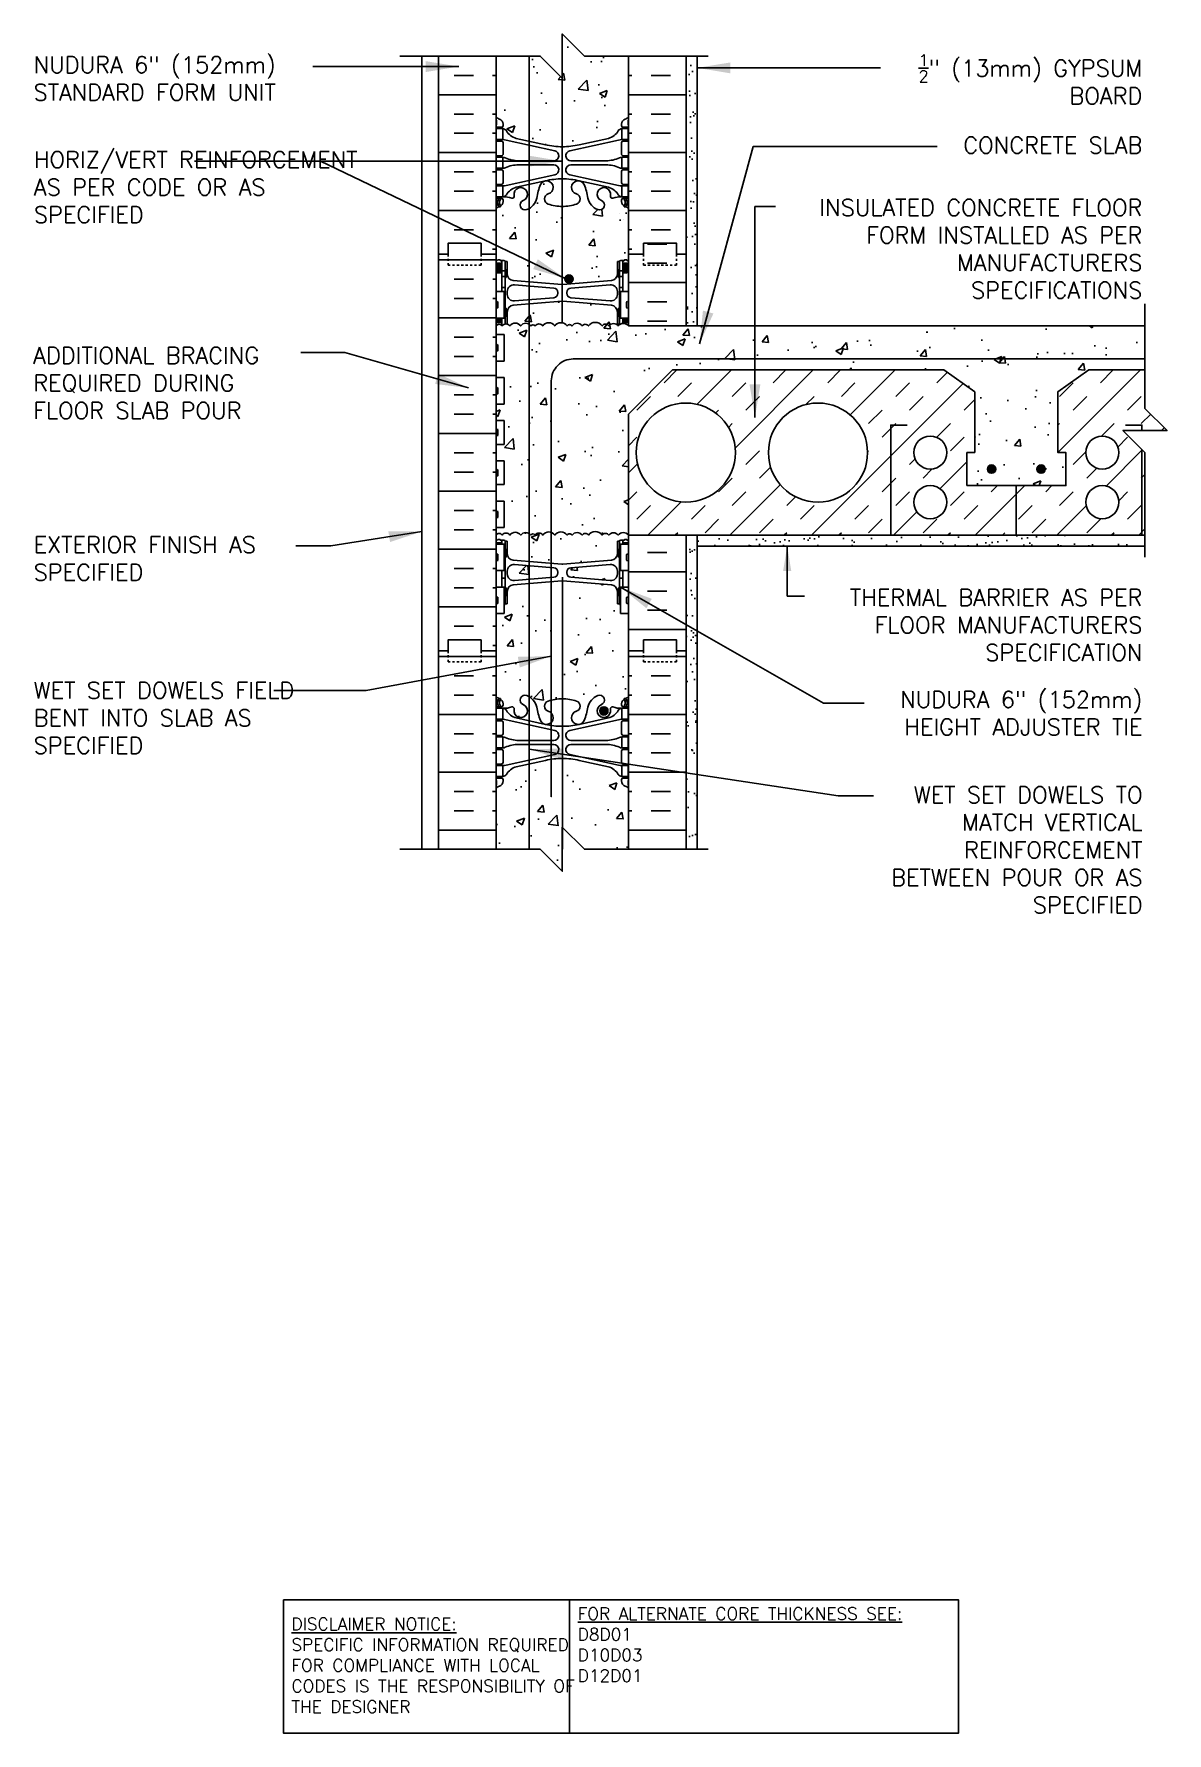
# Model space of a CAD drawing. Header units: inches. Extents: x 174.2 to 225.6, y 18.6 to 95.8.
import ezdxf

# ---------------------------------------------------------------- set-up
doc = ezdxf.new("R2010")
doc.units = ezdxf.units.IN
doc.header["$MEASUREMENT"] = 0
doc.linetypes.add('DASHED2', pattern=[0.375, 0.25, -0.125])
for name, color, linetype in [('HATCH', 12, 'Continuous'), ('line25', 2, 'Continuous'), ('LINE3', 3, 'Continuous'), ('LINE50', 5, 'Continuous'), ('LINE9', 9, 'Continuous'), ('TEXT', 4, 'Continuous'), ('Web_Edge', 9, 'Continuous')]:
    doc.layers.add(name, color=color, linetype=linetype)
doc.styles.add('DIM', font='romans.shx', dxfattribs={"width": 0.7})
doc.styles.add('ROMANS', font='romans.shx', dxfattribs={"height": 0.75})
doc.styles.get("Standard").update_dxf_attribs({"font": 'romans.shx', "height": 0.75})
doc.linetypes.add('STEEL', pattern='A,0.5,-0.2,["X",Standard,S=0.1,R=0,X=-0.1,Y=-0.05],-0.1', length=0.8)
doc.dimstyles.new('ext_12', dxfattribs={"dimscale": 12, "dimtxt": 0.09375, "dimasz": 0.09375, "dimexe": 0.09375, "dimexo": 0.0625, "dimgap": 0.0625, "dimtad": 1, "dimdec": 1, "dimzin": 3, "dimdsep": 46, "dimlunit": 4, "dimtxsty": 'DIM', "dimcen": 0.09, "dimdle": 0.09375, "dimclrt": 4, "dimadec": 0, "dimazin": 0, "dimtfac": 1, "dimtdec": 1, "dimtmove": 2, "dimatfit": 3, "dimfxl": 1, "dimfrac": 2, "dimtolj": 1, "dimtzin": 0, "dimarcsym": 0})
doc.dimstyles.new('ext_8', dxfattribs={"dimscale": 8, "dimtxt": 0.09375, "dimasz": 0.09375, "dimexe": 0.09375, "dimexo": 0.0625, "dimgap": 0.0625, "dimtad": 1, "dimdec": 1, "dimzin": 3, "dimdsep": 46, "dimlunit": 4, "dimtxsty": 'DIM', "dimcen": 0.09, "dimdle": 0.09375, "dimclrt": 4, "dimadec": 0, "dimazin": 0, "dimtfac": 1, "dimtdec": 1, "dimtmove": 2, "dimatfit": 3, "dimfxl": 1, "dimfrac": 2, "dimtolj": 1, "dimtzin": 0, "dimarcsym": 0})
pattern_1 = [(37.5, (6.0136, -59.8985), (-0.0314967, 0.963412), [0, -0.76, 0, -0.85, 0, -0.8125]), (7.5, (6.0136, -59.8985), (0.8848884, 1.411073), [0, -0.41, 0, -0.685, 0, -0.2625]), (327.5, (5.3986, -59.8985), (1.557071, 0.0028295), [0, -0.25, 0, -0.9, 0, -1.175]), (317.5, (5.3986, -59.8985), (1.503063, 0.438838), [0, -0.125, 0, -0.59, 0, -0.675])]

msp = doc.modelspace()

# ---------------------------------------------------------------- texts
at = {"layer": 'TEXT', "char_height": 0.75, "style": 'ROMANS'}
for s, insert, width, attachment_point in [('NUDURA 6" (152mm) STANDARD FORM UNIT', (174.151, 93.737), 13.9131, 4), ('\\A1; {\\H0.7x;\\S1/2;}" (13mm) GYPSUM BOARD', (224.474, 93.706), 12.17415, 6), ('\\A1;CONCRETE SLAB', (224.474, 90.714), 12.17415, 6), ('HORIZ/VERT REINFORCEMENT AS PER CODE OR AS SPECIFIED', (174.167, 88.809), 16.22436, 4), ('INSULATED CONCRETE FLOOR FORM INSTALLED AS PER MANUFACTURERS SPECIFICATIONS', (224.474, 86.009), 17.62644, 6), ('ADDITIONAL BRACING REQUIRED DURING FLOOR SLAB POUR', (174.137, 79.92), 12.17415, 4), ('EXTERIOR FINISH AS SPECIFIED', (174.153, 71.954), 13.18701, 4), ('THERMAL BARRIER AS PER FLOOR MANUFACTURERS SPECIFICATION', (224.474, 68.937), 17.24655, 6), ('WET SET DOWELS FIELD BENT INTO SLAB AS SPECIFIED', (174.153, 64.721), 13.18701, 4), ('NUDURA 6" (152mm) HEIGHT ADJUSTER TIE', (224.474, 64.929), 14.14796, 6), ('WET SET DOWELS TO MATCH VERTICAL REINFORCEMENT BETWEEN POUR OR AS SPECIFIED', (224.481, 58.727), 13.18701, 6)]:
    msp.add_mtext(s, dxfattribs=dict(at, insert=insert, width=width, attachment_point=attachment_point))
at = {"layer": 'TEXT', "char_height": 0.5625, "attachment_point": 4}
for s, insert, width in [('{\\LFOR ALTERNATE CORE THICKNESS SEE:\\P}D8D01\\PD10D03\\PD12D01', (198.846, 22.657), 23.33295), ('{\\LDISCLAIMER NOTICE:}\\PSPECIFIC INFORMATION REQUIRED FOR COMPLIANCE WITH LOCAL CODES IS THE RESPONSIBILITY OF THE DESIGNER', (185.854, 21.717), 14.00235)]:
    msp.add_mtext(s, dxfattribs=dict(at, insert=insert, width=width))

# ---------------------------------------------------------------- hatches: boundary and pattern name
at = {"layer": 'HATCH'}
h = msp.add_hatch(dxfattribs=at)
h.set_pattern_fill('AR-CONC', color=256, scale=0.5)
h.paths.add_polyline_path([(224.589, 82.511), (201.146, 82.511, 0.48966), (200.68, 82.511, 0.520567), (200.261, 82.511, 0.520567), (199.955, 82.511, 0.520567), (199.333, 82.511, 0.520567), (199.042, 82.511, 0.520567), (198.587, 82.511, 0.520567), (198.36, 82.511, 0.520567), (197.804, 82.511, 0.520567), (197.258, 82.511, 0.520567), (196.913, 82.511, 0.520567), (196.712, 82.511, 0.520567), (196.257, 82.511, 0.520567), (195.766, 82.511, 0.520567), (195.411, 82.511, 0.540212), (195.146, 82.514), (195.146, 82.116), (195.511, 82.116), (195.511, 80.916), (195.146, 80.916), (195.146, 80.166), (195.511, 80.166), (195.511, 78.966), (195.146, 78.966), (195.146, 78.216), (195.511, 78.216), (195.511, 77.136), (195.146, 77.136), (195.146, 76.386), (195.511, 76.386), (195.511, 75.306), (195.146, 75.306), (195.146, 74.556), (195.511, 74.556), (195.511, 73.356), (195.146, 73.356), (195.146, 73.018, -0.540212), (195.411, 73.016, -0.520567), (195.766, 73.016, -0.520567), (196.257, 73.016, -0.520567), (196.712, 73.016, -0.520567), (196.913, 73.016, -0.520567), (197.258, 73.016, -0.520567), (197.804, 73.016, -0.520567), (198.36, 73.016, -0.520567), (198.587, 73.016, -0.520567), (199.042, 73.016, -0.520567), (199.333, 73.016, -0.520567), (199.955, 73.016, -0.520567), (200.261, 73.016, -0.520567), (200.68, 73.016, -0.48966), (201.146, 73.016), (201.146, 78.511), (203.146, 80.511), (215.456, 80.511), (216.86, 79.521), (216.86, 76.761), (216.5, 76.761), (216.5, 75.261), (218.75, 75.261), (221, 75.261), (221, 76.761), (220.632, 76.761), (220.64, 76.769), (220.64, 79.521), (222.044, 80.511), (224.589, 80.511)])
h.paths.add_polyline_path([(201.146, 94.761), (199.146, 94.761), (198.146, 95.761), (198.146, 93.761), (197.146, 94.761), (195.146, 94.761), (195.146, 91.98, 0.082415), (195.29, 91.901, -0.317837), (195.456, 91.665), (195.456, 91.598, -0.414214), (195.394, 91.535), (195.346, 91.535), (195.346, 91.465), (195.451, 91.465, -0.188973), (195.607, 91.37, 0.196323), (196.056, 91.024), (197.378, 90.734, 0.057795), (198.146, 90.644, 0.057795), (198.914, 90.734), (200.236, 91.024, 0.196323), (200.685, 91.37, -0.188973), (200.841, 91.465), (200.946, 91.465), (200.946, 91.535), (200.899, 91.535, -0.414214), (200.836, 91.598), (200.836, 91.665, -0.317837), (201.003, 91.901, 0.082415), (201.146, 91.98)])
h.paths.add_polyline_path([(201.146, 87.85, 0.064398), (201.036, 87.916), (200.946, 87.916), (200.946, 87.958, -0.249069), (200.836, 88.165), (200.836, 88.233, -0.414214), (200.899, 88.295), (200.946, 88.295), (200.946, 88.365), (200.841, 88.365, 0.10046), (200.448, 88.308, -0.601435), (200.328, 88.413, 2.182095), (199.918, 88.2, -1), (199.755, 87.791, -0.24438), (199.306, 88.312, 0.053157), (199.14, 88.926, 0.223253), (198.94, 89.091), (198.92, 89.095, 0.955472), (198.782, 88.502, -0.735593), (198.795, 88.044, -0.082755), (198.146, 87.936, -0.082755), (197.498, 88.044, -0.735593), (197.511, 88.502, 0.955472), (197.372, 89.095), (197.353, 89.091, 0.223253), (197.152, 88.926, 0.053157), (196.986, 88.312, -0.24438), (196.538, 87.791, -1), (196.375, 88.2, 2.182095), (195.965, 88.413, -0.601435), (195.845, 88.308, 0.10046), (195.451, 88.365), (195.346, 88.365), (195.346, 88.295), (195.394, 88.295, -0.414214), (195.456, 88.233), (195.456, 88.165, -0.249069), (195.346, 87.958), (195.346, 87.916), (195.256, 87.916, 0.064398), (195.146, 87.85), (195.146, 85.761), (195.146, 85.429), (195.226, 85.509), (195.316, 85.509), (195.346, 85.479), (195.496, 85.479, -0.414214), (195.546, 85.429), (195.646, 85.429), (195.646, 84.868, 0.390098), (195.921, 84.569), (198.13, 84.385, 0.04154), (198.163, 84.385), (200.371, 84.569, 0.390098), (200.646, 84.868), (200.646, 85.429), (200.746, 85.429, -0.414214), (200.796, 85.479), (200.946, 85.479), (200.976, 85.509), (201.066, 85.509), (201.146, 85.429), (201.146, 85.761)])
h.paths.add_polyline_path([(200.371, 83.449), (198.163, 83.633, 0.04154), (198.13, 83.633), (195.921, 83.449, 0.390098), (195.646, 83.15), (195.646, 82.596, -0.174031), (195.766, 82.511, -0.520567), (196.257, 82.511, -0.520567), (196.712, 82.511, -0.520567), (196.913, 82.511, -0.520567), (197.258, 82.511, -0.520567), (197.804, 82.511, -0.520567), (198.36, 82.511, -0.520567), (198.587, 82.511, -0.520567), (199.042, 82.511, -0.520567), (199.333, 82.511, -0.520567), (199.955, 82.511, -0.520567), (200.261, 82.511, -0.520567), (200.68, 82.511, -0.079672), (200.748, 82.575, -0.070491), (200.746, 82.589), (200.646, 82.589), (200.646, 83.15, 0.390098)])
h.paths.add_polyline_path([(200.646, 72.177), (200.646, 72.738), (200.746, 72.738, -0.414214), (200.796, 72.788), (200.946, 72.788), (200.976, 72.818), (201.066, 72.818), (201.146, 72.738), (201.146, 73.016, 0.48966), (200.68, 73.016, 0.520567), (200.261, 73.016, 0.520567), (199.955, 73.016, 0.520567), (199.333, 73.016, 0.520567), (199.042, 73.016, 0.520567), (198.587, 73.016, 0.520567), (198.36, 73.016, 0.520567), (197.804, 73.016, 0.520567), (197.258, 73.016, 0.520567), (196.913, 73.016, 0.520567), (196.712, 73.016, 0.520567), (196.257, 73.016, 0.520567), (195.766, 73.016, 0.520567), (195.411, 73.016, 0.540212), (195.146, 73.018), (195.146, 72.738), (195.226, 72.818), (195.316, 72.818), (195.346, 72.788), (195.496, 72.788, -0.414214), (195.546, 72.738), (195.646, 72.738), (195.646, 72.177, 0.390098), (195.921, 71.878), (198.13, 71.695, 0.04154), (198.163, 71.695), (200.371, 71.878, 0.390098)])
h.paths.add_polyline_path([(201.146, 69.456), (200.781, 69.456), (200.781, 69.85, -0.327813), (200.746, 69.898), (200.646, 69.898), (200.646, 70.459, 0.390098), (200.371, 70.758), (198.163, 70.942, 0.04154), (198.13, 70.942), (195.921, 70.758, 0.390098), (195.646, 70.459), (195.646, 69.898), (195.546, 69.898, -0.327813), (195.511, 69.85), (195.511, 69.456), (195.146, 69.456), (195.146, 67.761), (195.146, 65.672, 0.064398), (195.256, 65.606), (195.346, 65.606), (195.346, 65.565, -0.249069), (195.456, 65.357), (195.456, 65.29, -0.414214), (195.394, 65.227), (195.346, 65.227), (195.346, 65.157), (195.451, 65.157, 0.10046), (195.845, 65.215, -0.601435), (195.965, 65.11, 2.182095), (196.375, 65.323, -1), (196.538, 65.731, -0.24438), (196.986, 65.21, 0.053157), (197.152, 64.596, 0.223253), (197.353, 64.431), (197.372, 64.427, 0.955472), (197.511, 65.021, -0.735593), (197.498, 65.479, -0.082755), (198.146, 65.587, -0.082755), (198.795, 65.479, -0.735593), (198.782, 65.021, 0.955472), (198.92, 64.427), (198.94, 64.431, 0.223253), (199.14, 64.596, 0.053157), (199.306, 65.21, -0.24438), (199.755, 65.731, -1), (199.918, 65.323, 2.182095), (200.328, 65.11, -0.601435), (200.448, 65.215, 0.10046), (200.841, 65.157), (200.946, 65.157), (200.946, 65.227), (200.899, 65.227, -0.414214), (200.836, 65.29), (200.836, 65.357, -0.249069), (200.946, 65.565), (200.946, 65.606), (201.036, 65.606, 0.064398), (201.146, 65.672), (201.146, 67.761)])
h.paths.add_polyline_path([(201.146, 61.543, 0.082415), (201.003, 61.622, -0.317837), (200.836, 61.857), (200.836, 61.925, -0.414214), (200.899, 61.987), (200.946, 61.987), (200.946, 62.057), (200.841, 62.057, -0.188973), (200.685, 62.152, 0.196323), (200.236, 62.499), (198.914, 62.789, 0.057795), (198.146, 62.878, 0.057795), (197.378, 62.789), (196.056, 62.499, 0.196323), (195.607, 62.152, -0.188973), (195.451, 62.057), (195.346, 62.057), (195.346, 61.987), (195.394, 61.987, -0.414214), (195.456, 61.925), (195.456, 61.857, -0.317837), (195.29, 61.622, 0.082415), (195.146, 61.543), (195.146, 58.761), (197.146, 58.761), (198.146, 57.761), (198.146, 59.761), (199.146, 58.761), (201.146, 58.761)])
h.paths.add_polyline_path([(197.946, 71.301), (197.946, 71.336, 0.390098), (197.763, 71.535), (195.971, 71.684, 0.438748), (195.646, 71.385), (195.646, 71.251, 0.438748), (195.971, 70.952), (197.763, 71.101, 0.390098)])
h.paths.add_polyline_path([(200.646, 71.385, 0.438748), (200.321, 71.684), (198.53, 71.535, 0.390098), (198.346, 71.336), (198.346, 71.301, 0.390098), (198.53, 71.101), (200.321, 70.952, 0.438748), (200.646, 71.251)])
h = msp.add_hatch(dxfattribs=at)
h.set_pattern_fill('AR-SAND', color=256, scale=0.5, style=0)
h.set_pattern_definition(pattern_1)
h.paths.add_polyline_path([(204.271, 94.761), (203.771, 94.761), (203.771, 85.761), (203.771, 82.511), (204.271, 82.511)])
h = msp.add_hatch(dxfattribs=at)
h.set_pattern_fill('INSUL', color=256, scale=7, style=0)
h.set_pattern_definition([(0, (-2731.0153, -329.2482), (0, 2.625), []), (0, (-2731.0153, -328.3732), (0, 2.625), [0.875, -0.875]), (0, (-2731.0153, -327.4982), (0, 2.625), [0.875, -0.875])])
h.paths.add_polyline_path([(192.521, 67.761), (192.959, 67.761), (192.959, 68.261), (194.459, 68.261), (194.459, 67.761), (195.146, 67.761), (195.146, 85.761), (194.459, 85.761), (194.459, 86.261), (192.959, 86.261), (192.959, 85.761), (192.521, 85.761)])
h = msp.add_hatch(dxfattribs=at)
h.set_pattern_fill('INSUL', color=256, scale=7, style=0)
h.set_pattern_definition([(0, (6.0136, -59.8985), (0, 2.625), []), (0, (6.0136, -59.0235), (0, 2.625), [0.875, -0.875]), (0, (6.0136, -58.1485), (0, 2.625), [0.875, -0.875])])
h.paths.add_polyline_path([(203.771, 85.761), (203.334, 85.761), (203.334, 86.261), (201.834, 86.261), (201.834, 85.761), (201.146, 85.761), (201.146, 82.511), (203.771, 82.511)])
h.paths.add_polyline_path([(203.771, 73.011), (201.146, 73.011), (201.146, 67.761), (201.834, 67.761), (201.834, 68.261), (203.334, 68.261), (203.334, 67.761), (203.771, 67.761)])
h = msp.add_hatch(dxfattribs=at)
h.set_pattern_fill('AR-SAND', color=256, scale=0.5, style=0)
h.set_pattern_definition(pattern_1)
h.paths.add_polyline_path([(204.271, 73.011), (203.771, 73.011), (203.771, 67.761), (203.771, 58.761), (204.271, 58.761)])
h = msp.add_hatch(dxfattribs=at)
h.set_pattern_fill('AR-SAND', color=256, scale=0.5, style=0)
h.set_pattern_definition([(37.5, (1.2102, -1.12696), (-0.0314967, 0.963412), [0, -0.76, 0, -0.85, 0, -0.8125]), (7.5, (1.2102, -1.127), (0.8848884, 1.411073), [0, -0.41, 0, -0.685, 0, -0.2625]), (327.5, (0.5952, -1.127), (1.557071, 0.0028295), [0, -0.25, 0, -0.9, 0, -1.175]), (317.5, (0.5952, -1.127), (1.503063, 0.438838), [0, -0.125, 0, -0.59, 0, -0.675])])
h.paths.add_polyline_path([(204.271, 73.011), (204.271, 72.511), (224.589, 72.511), (224.589, 73.011), (218.75, 73.011)])
at = {"layer": 'LINE3'}
for points in [[(198.635, 84.64, 1), (198.26, 84.64, 1)], [(217.812, 76.011, 1), (217.437, 76.011, 1)], [(220.062, 76.011, 1), (219.687, 76.011, 1)], [(200.219, 65.039, 1), (199.844, 65.039, 1)]]:
    msp.add_hatch(color=256, dxfattribs=at).paths.add_polyline_path(points)

# ---------------------------------------------------------------- linework, layer by layer
at = {"layer": 'HATCH'}
for p, q in [((193.235, 94.752), (194.11, 94.752)), ((194.985, 94.752), (195.146, 94.752)), ((201.308, 94.752), (201.146, 94.752)), ((203.058, 94.752), (202.183, 94.752)), ((193.235, 93.877), (194.11, 93.877)), ((194.985, 93.877), (195.146, 93.877)), ((201.308, 93.877), (201.146, 93.877)), ((203.058, 93.877), (202.183, 93.877)), ((192.521, 93.002), (195.146, 93.002)), ((203.771, 93.002), (201.146, 93.002)), ((193.235, 92.127), (194.11, 92.127)), ((194.985, 92.127), (195.146, 92.127)), ((201.308, 92.127), (201.146, 92.127)), ((203.058, 92.127), (202.183, 92.127)), ((193.235, 91.252), (194.11, 91.252)), ((194.985, 91.252), (195.146, 91.252)), ((201.308, 91.252), (201.146, 91.252)), ((203.058, 91.252), (202.183, 91.252)), ((192.521, 90.377), (195.146, 90.377)), ((203.771, 90.377), (201.146, 90.377)), ((193.235, 89.502), (194.11, 89.502)), ((194.985, 89.502), (195.146, 89.502)), ((201.308, 89.502), (201.146, 89.502)), ((203.058, 89.502), (202.183, 89.502)), ((193.235, 88.627), (194.11, 88.627)), ((194.985, 88.627), (195.146, 88.627)), ((201.308, 88.627), (201.146, 88.627)), ((203.058, 88.627), (202.183, 88.627)), ((192.521, 87.752), (195.146, 87.752)), ((200.752, 87.628), (200.752, 87.628)), ((200.906, 87.348), (200.906, 87.348)), ((203.771, 87.752), (201.146, 87.752)), ((193.235, 86.877), (194.11, 86.877)), ((194.985, 86.877), (195.146, 86.877)), ((201.308, 86.877), (201.146, 86.877)), ((203.058, 86.877), (202.183, 86.877)), ((194.985, 86.002), (195.146, 86.002)), ((201.308, 86.002), (201.146, 86.002)), ((202.766, 79.932), (203.345, 80.511)), ((204.261, 78.952), (205.82, 80.511)), ((205.99, 76.969), (209.533, 80.511)), ((207.716, 79.932), (208.295, 80.511)), ((210.191, 79.932), (210.77, 80.511)), ((211.208, 78.475), (213.245, 80.511)), ((215.14, 79.932), (215.611, 80.402)), ((220.64, 76.769), (224.382, 80.511)), ((222.565, 79.932), (223.144, 80.511)), ((203.385, 79.313), (204.003, 79.932)), ((205.86, 79.313), (206.478, 79.932)), ((209.457, 73.011), (216.336, 79.89)), ((210.809, 79.313), (211.428, 79.932)), ((213.284, 79.313), (213.903, 79.932)), ((220.709, 79.313), (221.328, 79.932)), ((201.529, 78.694), (202.147, 79.313)), ((205.104, 78.558), (205.241, 78.694)), ((206.478, 78.694), (207.097, 79.313)), ((209.203, 78.944), (209.572, 79.313)), ((212.047, 78.076), (212.666, 78.694)), ((213.903, 78.694), (214.522, 79.313)), ((216.378, 78.694), (216.86, 79.176)), ((221.328, 78.694), (221.946, 79.313)), ((223.802, 78.694), (224.421, 79.313)), ((205.688, 77.904), (205.86, 78.076)), ((212.666, 77.457), (213.284, 78.076)), ((215.14, 77.457), (215.759, 78.076)), ((220.64, 78.006), (220.709, 78.076)), ((222.619, 77.511), (223.184, 78.076)), ((224.421, 78.076), (224.848, 78.502)), ((201.146, 77.075), (201.529, 77.457)), ((215.759, 76.838), (216.378, 77.457)), ((223.359, 77.013), (223.802, 77.457)), ((225.344, 77.761), (225.466, 77.884)), ((206.478, 76.22), (207.097, 76.838)), ((211.999, 76.791), (212.047, 76.838)), ((213.903, 76.22), (214.155, 76.472)), ((221.328, 76.22), (221.903, 76.795)), ((222.824, 75.241), (224.466, 76.884)), ((201.146, 75.837), (201.559, 76.25)), ((205.241, 74.982), (205.86, 75.601)), ((207.097, 75.601), (207.598, 76.102)), ((212.666, 74.982), (213.284, 75.601)), ((214.522, 75.601), (214.938, 76.017)), ((215.281, 75.123), (216.5, 76.341)), ((217.492, 76.15), (217.492, 76.15)), ((221.946, 75.601), (222.4, 76.055)), ((224.421, 75.601), (224.589, 75.768)), ((201.146, 74.6), (201.529, 74.982)), ((205.745, 73.011), (208.036, 75.303)), ((205.86, 74.363), (206.478, 74.982)), ((213.284, 74.363), (213.903, 74.982)), ((215.759, 74.363), (216.378, 74.982)), ((216.882, 73.011), (218.75, 74.879)), ((217.615, 74.982), (217.894, 75.261)), ((218.75, 74.879), (219.132, 75.261)), ((220.09, 74.982), (220.369, 75.261)), ((220.709, 74.363), (221.328, 74.982)), ((223.399, 74.579), (223.802, 74.982)), ((201.529, 73.745), (202.147, 74.363)), ((202.033, 73.011), (203.542, 74.521)), ((204.003, 73.745), (204.622, 74.363)), ((208.335, 74.363), (208.728, 74.757)), ((208.953, 73.745), (209.572, 74.363)), ((211.428, 73.745), (212.047, 74.363)), ((213.17, 73.011), (214.235, 74.077)), ((216.378, 73.745), (216.997, 74.363)), ((218.853, 73.745), (219.471, 74.363)), ((220.594, 73.011), (221.922, 74.34)), ((223.802, 73.745), (224.421, 74.363)), ((204.622, 73.126), (205.241, 73.745)), ((207.097, 73.126), (207.716, 73.745)), ((212.047, 73.126), (212.666, 73.745)), ((214.522, 73.126), (215.14, 73.745)), ((219.471, 73.126), (220.09, 73.745)), ((221.946, 73.126), (222.565, 73.745)), ((224.307, 73.011), (224.589, 73.294)), ((203.27, 73.011), (203.385, 73.126)), ((208.22, 73.011), (208.335, 73.126)), ((210.695, 73.011), (210.809, 73.126)), ((215.644, 73.011), (215.759, 73.126)), ((218.119, 73.011), (218.234, 73.126)), ((223.069, 73.011), (223.184, 73.126)), ((192.521, 67.502), (195.146, 67.502)), ((203.771, 67.502), (201.146, 67.502)), ((193.235, 66.627), (194.11, 66.627)), ((194.985, 66.627), (195.146, 66.627)), ((201.308, 66.627), (201.146, 66.627)), ((203.058, 66.627), (202.183, 66.627)), ((193.235, 65.752), (194.11, 65.752)), ((194.985, 65.752), (195.146, 65.752)), ((201.308, 65.752), (201.146, 65.752)), ((203.058, 65.752), (202.183, 65.752)), ((192.521, 64.877), (195.146, 64.877)), ((203.771, 64.877), (201.146, 64.877)), ((193.235, 64.002), (194.11, 64.002)), ((194.985, 64.002), (195.146, 64.002)), ((201.308, 64.002), (201.146, 64.002)), ((203.058, 64.002), (202.183, 64.002)), ((193.235, 63.127), (194.11, 63.127)), ((194.985, 63.127), (195.146, 63.127)), ((201.308, 63.127), (201.146, 63.127)), ((203.058, 63.127), (202.183, 63.127)), ((192.521, 62.252), (195.146, 62.252)), ((203.771, 62.252), (201.146, 62.252)), ((193.235, 61.377), (194.11, 61.377)), ((194.985, 61.377), (195.146, 61.377)), ((201.308, 61.377), (201.146, 61.377)), ((203.058, 61.377), (202.183, 61.377)), ((193.235, 60.502), (194.11, 60.502)), ((194.985, 60.502), (195.146, 60.502)), ((201.308, 60.502), (201.146, 60.502)), ((203.058, 60.502), (202.183, 60.502)), ((192.521, 59.627), (195.146, 59.627)), ((203.771, 59.627), (201.146, 59.627))]:
    msp.add_line(p, q, dxfattribs=at)
for points in [[(201.146, 82.511, 0.48966), (200.68, 82.511, 0.520567), (200.261, 82.511, 0.520567), (199.955, 82.511, 0.520567), (199.333, 82.511, 0.520567), (199.042, 82.511, 0.520567), (198.587, 82.511, 0.520567), (198.36, 82.511, 0.520567), (197.804, 82.511, 0.520567), (197.258, 82.511, 0.520567), (196.913, 82.511, 0.520567), (196.712, 82.511, 0.520567), (196.257, 82.511, 0.520567), (195.766, 82.511, 0.520567), (195.411, 82.511, 0.540212), (195.146, 82.514)], [(201.146, 73.016, 0.48966), (200.68, 73.016, 0.520567), (200.261, 73.016, 0.520567), (199.955, 73.016, 0.520567), (199.333, 73.016, 0.520567), (199.042, 73.016, 0.520567), (198.587, 73.016, 0.520567), (198.36, 73.016, 0.520567), (197.804, 73.016, 0.520567), (197.258, 73.016, 0.520567), (196.913, 73.016, 0.520567), (196.712, 73.016, 0.520567), (196.257, 73.016, 0.520567), (195.766, 73.016, 0.520567), (195.411, 73.016, 0.540212), (195.146, 73.018)]]:
    msp.add_lwpolyline(points, format="xyb", dxfattribs=at)
at = {"layer": 'line25'}
for p, q in [((195.146, 94.761), (195.146, 85.761)), ((201.146, 85.761), (201.146, 94.761)), ((195.146, 85.761), (195.146, 67.761)), ((201.146, 85.761), (201.146, 82.511)), ((195.146, 84.066), (195.511, 84.066)), ((195.511, 82.866), (195.511, 84.066)), ((201.146, 84.066), (200.781, 84.066)), ((200.781, 82.866), (200.781, 84.066)), ((195.146, 82.866), (195.511, 82.866)), ((201.146, 82.866), (200.781, 82.866)), ((195.146, 82.116), (195.511, 82.116)), ((195.511, 80.916), (195.511, 82.116)), ((201.146, 82.511), (224.589, 82.511)), ((195.146, 80.916), (195.511, 80.916)), ((201.146, 78.511), (203.146, 80.511)), ((203.146, 80.511), (215.456, 80.511)), ((215.456, 80.511), (216.86, 79.521)), ((195.146, 80.166), (195.511, 80.166)), ((195.511, 78.966), (195.511, 80.166)), ((216.86, 79.521), (216.86, 76.761)), ((195.146, 78.966), (195.511, 78.966)), ((195.146, 78.216), (195.511, 78.216)), ((195.511, 78.216), (195.511, 77.136)), ((201.146, 67.761), (201.146, 78.511)), ((195.146, 77.136), (195.511, 77.136)), ((195.146, 76.386), (195.511, 76.386)), ((195.511, 75.306), (195.511, 76.386)), ((216.86, 76.761), (216.5, 76.761)), ((216.5, 76.761), (216.5, 75.261)), ((195.146, 75.306), (195.511, 75.306)), ((216.5, 75.261), (218.75, 75.261)), ((218.75, 75.261), (218.75, 73.011)), ((195.146, 74.556), (195.511, 74.556)), ((195.511, 74.556), (195.511, 73.356)), ((195.146, 73.356), (195.511, 73.356)), ((195.146, 72.606), (195.511, 72.606)), ((195.511, 72.606), (195.511, 71.406)), ((200.781, 72.606), (200.781, 71.406)), ((201.146, 72.606), (200.781, 72.606)), ((218.75, 73.011), (201.146, 73.011)), ((195.146, 71.406), (195.511, 71.406)), ((201.146, 71.406), (200.781, 71.406)), ((195.146, 70.656), (195.511, 70.656)), ((195.511, 70.656), (195.511, 69.456)), ((201.146, 70.656), (200.781, 70.656)), ((200.781, 70.656), (200.781, 69.456)), ((195.146, 69.456), (195.511, 69.456)), ((201.146, 69.456), (200.781, 69.456)), ((195.146, 67.761), (195.146, 58.761)), ((201.146, 58.761), (201.146, 67.761))]:
    msp.add_line(p, q, dxfattribs=at)
msp.add_lwpolyline([(224.589, 80.511), (222.044, 80.511), (220.64, 79.521), (220.64, 76.761), (221, 76.761), (221, 75.261), (218.75, 75.261), (218.75, 73.011), (224.589, 73.011)], dxfattribs=at)
at = {"layer": 'LINE3'}
for p, q in [((196.646, 94.761), (196.646, 58.761)), ((198.146, 93.761), (198.146, 82.65)), ((198.149, 71.108), (198.149, 58.761))]:
    msp.add_line(p, q, dxfattribs=at)
at = {"layer": 'LINE3', "linetype": 'STEEL'}
msp.add_line((224.589, 81.011), (203.146, 81.011), dxfattribs=at)
at = {"layer": 'LINE3'}
msp.add_lwpolyline([(203.146, 81.011), (198.646, 81.011, 0.414214), (197.646, 80.011), (197.646, 61.137), (197.646, 61.137)], format="xyb", dxfattribs=at)
for centre in [(198.448, 84.64), (217.625, 76.011), (219.875, 76.011), (200.031, 65.039)]:
    msp.add_circle(centre, 0.188, dxfattribs=at)
at = {"layer": 'LINE50'}
for p, q in [((192.521, 85.761), (192.521, 94.761)), ((203.771, 85.761), (203.771, 94.761)), ((192.521, 67.761), (192.521, 85.761)), ((203.771, 82.511), (203.771, 85.761)), ((203.771, 67.761), (203.771, 73.011)), ((192.521, 58.761), (192.521, 67.761)), ((203.771, 58.761), (203.771, 67.761))]:
    msp.add_line(p, q, dxfattribs=at)
for points in [[(192.521, 85.761), (192.959, 85.761), (192.959, 86.261), (194.459, 86.261), (194.459, 85.761), (195.146, 85.761)], [(195.146, 85.761), (194.459, 85.761), (194.459, 86.261), (192.959, 86.261), (192.959, 85.761), (192.521, 85.761)], [(203.771, 85.761), (203.334, 85.761), (203.334, 86.261), (201.834, 86.261), (201.834, 85.761), (201.146, 85.761)], [(201.146, 85.761), (201.834, 85.761), (201.834, 86.261), (203.334, 86.261), (203.334, 85.761), (203.771, 85.761)], [(195.146, 67.761), (194.459, 67.761), (194.459, 68.261), (192.959, 68.261), (192.959, 67.761), (192.521, 67.761)], [(192.521, 67.761), (192.959, 67.761), (192.959, 68.261), (194.459, 68.261), (194.459, 67.761), (195.146, 67.761)], [(201.146, 67.761), (201.834, 67.761), (201.834, 68.261), (203.334, 68.261), (203.334, 67.761), (203.771, 67.761)], [(203.771, 67.761), (203.334, 67.761), (203.334, 68.261), (201.834, 68.261), (201.834, 67.761), (201.146, 67.761)]]:
    msp.add_lwpolyline(points, dxfattribs=at)
at = {"layer": 'LINE9'}
for p, q in [((191.771, 94.761), (191.771, 58.761)), ((204.271, 94.761), (204.271, 82.511)), ((195.146, 85.429), (195.226, 85.509)), ((195.146, 82.589), (195.146, 85.429)), ((195.226, 85.509), (195.316, 85.509)), ((195.396, 85.429), (195.316, 85.509)), ((195.346, 85.479), (195.496, 85.479)), ((195.396, 85.479), (195.496, 85.479)), ((195.396, 85.429), (195.396, 84.066)), ((195.546, 85.429), (195.646, 85.429)), ((195.546, 82.6), (195.546, 85.429)), ((195.546, 85.409), (195.546, 85.409)), ((195.546, 85.059), (195.596, 85.059)), ((195.596, 85.059), (195.596, 84.709)), ((195.646, 85.429), (195.646, 84.868)), ((200.646, 85.429), (200.646, 84.868)), ((200.746, 85.429), (200.646, 85.429)), ((200.746, 85.059), (200.696, 85.059)), ((200.696, 85.059), (200.696, 84.709)), ((200.746, 82.589), (200.746, 85.429)), ((200.746, 85.409), (200.746, 85.409)), ((200.896, 85.479), (200.796, 85.479)), ((200.946, 85.479), (200.796, 85.479)), ((200.896, 85.429), (200.976, 85.509)), ((200.896, 85.429), (200.896, 84.066)), ((201.066, 85.509), (200.976, 85.509)), ((201.146, 85.429), (201.066, 85.509)), ((201.146, 82.589), (201.146, 85.429)), ((195.546, 84.709), (195.596, 84.709)), ((195.646, 84.076), (195.646, 83.942)), ((198.13, 84.385), (195.921, 84.569)), ((197.763, 84.226), (195.971, 84.375)), ((198.163, 84.385), (200.371, 84.569)), ((198.53, 84.226), (200.321, 84.375)), ((200.646, 83.942), (200.646, 84.076)), ((200.746, 84.709), (200.696, 84.709)), ((195.146, 83.576), (195.146, 83.356)), ((195.146, 83.521), (195.146, 83.521)), ((195.146, 83.411), (195.146, 83.411)), ((195.186, 83.616), (195.186, 83.616)), ((195.186, 83.316), (195.186, 83.316)), ((195.226, 83.576), (195.226, 83.356)), ((195.546, 83.309), (195.596, 83.309)), ((195.596, 83.309), (195.596, 82.959)), ((198.13, 83.633), (195.921, 83.449)), ((197.763, 83.792), (195.971, 83.643)), ((197.946, 84.027), (197.946, 83.991)), ((198.163, 83.633), (200.371, 83.449)), ((198.346, 84.027), (198.346, 83.991)), ((198.53, 83.792), (200.321, 83.643)), ((200.696, 83.309), (200.696, 82.959)), ((200.746, 83.309), (200.696, 83.309)), ((201.066, 83.576), (201.066, 83.356)), ((201.066, 83.521), (201.066, 83.521)), ((201.066, 83.411), (201.066, 83.411)), ((201.106, 83.616), (201.106, 83.616)), ((201.106, 83.316), (201.106, 83.316)), ((201.146, 83.576), (201.146, 83.356)), ((195.146, 82.589), (195.183, 82.553)), ((195.396, 82.589), (195.365, 82.558)), ((195.388, 82.539), (195.434, 82.539)), ((195.396, 82.866), (195.396, 82.589)), ((195.396, 82.539), (195.434, 82.539)), ((195.546, 82.959), (195.596, 82.959)), ((195.646, 83.15), (195.646, 82.596)), ((200.646, 83.15), (200.646, 82.589)), ((200.746, 82.589), (200.646, 82.589)), ((200.746, 82.959), (200.696, 82.959)), ((200.896, 82.866), (200.896, 82.625)), ((201.146, 82.589), (201.109, 82.551)), ((195.146, 81.626), (195.146, 81.406)), ((195.146, 81.571), (195.146, 81.571)), ((195.146, 81.461), (195.146, 81.461)), ((195.186, 81.666), (195.186, 81.666)), ((195.186, 81.366), (195.186, 81.366)), ((195.226, 81.626), (195.226, 81.406)), ((195.146, 79.676), (195.146, 79.456)), ((195.146, 79.621), (195.146, 79.621)), ((195.146, 79.511), (195.146, 79.511)), ((195.186, 79.716), (195.186, 79.716)), ((195.226, 79.676), (195.226, 79.456)), ((195.186, 79.416), (195.186, 79.416)), ((195.146, 77.786), (195.146, 77.566)), ((195.146, 77.731), (195.146, 77.731)), ((195.146, 77.621), (195.146, 77.621)), ((195.186, 77.826), (195.186, 77.826)), ((195.186, 77.526), (195.186, 77.526)), ((195.226, 77.786), (195.226, 77.566)), ((195.146, 75.956), (195.146, 75.736)), ((195.146, 75.901), (195.146, 75.901)), ((195.146, 75.791), (195.146, 75.791)), ((195.186, 75.996), (195.186, 75.996)), ((195.186, 75.696), (195.186, 75.696)), ((195.226, 75.956), (195.226, 75.736)), ((195.146, 74.066), (195.146, 73.846)), ((195.186, 74.106), (195.186, 74.106)), ((195.226, 74.066), (195.226, 73.846)), ((195.146, 74.011), (195.146, 74.011)), ((195.146, 73.901), (195.146, 73.901)), ((195.186, 73.806), (195.186, 73.806)), ((195.146, 72.738), (195.226, 72.818)), ((195.226, 72.818), (195.316, 72.818)), ((195.396, 72.738), (195.316, 72.818)), ((195.346, 72.788), (195.496, 72.788)), ((195.396, 72.788), (195.496, 72.788)), ((195.396, 72.738), (195.396, 72.606)), ((195.546, 72.738), (195.646, 72.738)), ((195.546, 69.898), (195.546, 72.738)), ((195.546, 72.718), (195.546, 72.718)), ((195.646, 72.738), (195.646, 72.177)), ((200.646, 72.738), (200.646, 72.177)), ((200.746, 72.738), (200.646, 72.738)), ((200.746, 69.898), (200.746, 72.738)), ((200.746, 72.718), (200.746, 72.718)), ((200.896, 72.788), (200.796, 72.788)), ((200.946, 72.788), (200.796, 72.788)), ((200.896, 72.738), (200.976, 72.818)), ((200.896, 72.738), (200.896, 72.606)), ((201.066, 72.818), (200.976, 72.818)), ((201.146, 72.738), (201.066, 72.818)), ((204.271, 58.761), (204.271, 73.011)), ((224.589, 72.511), (204.271, 72.511)), ((195.146, 72.116), (195.146, 71.896)), ((195.146, 72.061), (195.146, 72.061)), ((195.146, 71.951), (195.146, 71.951)), ((195.186, 72.156), (195.186, 72.156)), ((195.186, 71.856), (195.186, 71.856)), ((195.226, 72.116), (195.226, 71.896)), ((195.546, 72.368), (195.596, 72.368)), ((195.546, 72.018), (195.596, 72.018)), ((195.596, 72.368), (195.596, 72.018)), ((198.13, 71.695), (195.921, 71.878)), ((198.163, 71.695), (200.371, 71.878)), ((200.746, 72.368), (200.696, 72.368)), ((200.696, 72.368), (200.696, 72.018)), ((200.746, 72.018), (200.696, 72.018)), ((201.066, 72.116), (201.066, 71.896)), ((201.066, 72.061), (201.066, 72.061)), ((201.066, 71.951), (201.066, 71.951)), ((201.106, 72.156), (201.106, 72.156)), ((201.106, 71.856), (201.106, 71.856)), ((201.146, 72.116), (201.146, 71.896)), ((195.396, 71.406), (195.396, 70.656)), ((195.646, 71.385), (195.646, 71.251)), ((197.763, 71.535), (195.971, 71.684)), ((197.763, 71.101), (195.971, 70.952)), ((197.946, 71.336), (197.946, 71.301)), ((198.346, 71.336), (198.346, 71.301)), ((198.53, 71.535), (200.321, 71.684)), ((198.53, 71.101), (200.321, 70.952)), ((200.646, 71.251), (200.646, 71.385)), ((200.896, 71.406), (200.896, 70.656)), ((195.186, 70.206), (195.186, 70.206)), ((195.546, 70.618), (195.596, 70.618)), ((195.546, 70.268), (195.596, 70.268)), ((195.596, 70.618), (195.596, 70.268)), ((195.646, 70.459), (195.646, 69.898)), ((198.13, 70.942), (195.921, 70.758)), ((198.163, 70.942), (200.371, 70.758)), ((200.646, 70.459), (200.646, 69.898)), ((200.696, 70.618), (200.696, 70.268)), ((200.746, 70.618), (200.696, 70.618)), ((200.746, 70.268), (200.696, 70.268)), ((201.106, 70.206), (201.106, 70.206)), ((195.146, 70.166), (195.146, 69.946)), ((195.146, 70.111), (195.146, 70.111)), ((195.146, 70.001), (195.146, 70.001)), ((195.186, 69.906), (195.186, 69.906)), ((195.226, 70.166), (195.226, 69.946)), ((195.546, 69.898), (195.646, 69.898)), ((200.746, 69.898), (200.646, 69.898)), ((201.066, 70.166), (201.066, 69.946)), ((201.066, 70.111), (201.066, 70.111)), ((201.066, 70.001), (201.066, 70.001)), ((201.106, 69.906), (201.106, 69.906)), ((201.146, 70.166), (201.146, 69.946))]:
    msp.add_line(p, q, dxfattribs=at)
for points in [[(190.771, 94.761), (197.146, 94.761), (198.146, 93.761), (198.146, 95.761), (199.146, 94.761), (204.771, 94.761)], [(195.396, 84.066), (195.396, 84.259), (195.546, 84.259), (195.546, 83.759), (195.511, 83.759)], [(200.896, 84.066), (200.896, 84.259), (200.746, 84.259), (200.746, 83.759), (200.781, 83.759)], [(224.589, 72.011), (224.589, 76.761), (223.589, 77.761), (225.589, 77.761), (224.589, 78.761), (224.589, 83.511)], [(195.346, 82.866), (195.346, 82.659), (195.196, 82.659), (195.196, 82.866)], [(195.306, 82.866), (195.306, 82.659), (195.236, 82.659), (195.236, 82.866)], [(195.511, 83.009), (195.546, 83.009), (195.546, 83.259), (195.511, 83.259)], [(200.781, 83.009), (200.746, 83.009), (200.746, 83.259), (200.781, 83.259)], [(200.946, 82.866), (200.946, 82.659), (201.096, 82.659), (201.096, 82.866)], [(200.986, 82.866), (200.986, 82.659), (201.056, 82.659), (201.056, 82.866)], [(213.798, 78.011), (213.048, 78.011), (213.048, 73.011)], [(223.701, 78.011), (224.451, 78.011), (224.451, 77.761)], [(224.451, 76.899), (224.451, 73.011)], [(195.346, 72.606), (195.346, 72.668), (195.196, 72.668), (195.196, 72.606)], [(195.306, 72.606), (195.306, 72.668), (195.236, 72.668), (195.236, 72.606)], [(200.946, 72.606), (200.946, 72.668), (201.096, 72.668), (201.096, 72.606)], [(200.986, 72.606), (200.986, 72.668), (201.056, 72.668), (201.056, 72.606)], [(195.511, 72.318), (195.546, 72.318), (195.546, 72.068), (195.511, 72.068)], [(200.781, 72.318), (200.746, 72.318), (200.746, 72.068), (200.781, 72.068)], [(195.511, 71.568), (195.546, 71.568), (195.546, 71.068), (195.396, 71.068), (195.396, 71.406)], [(200.781, 71.568), (200.746, 71.568), (200.746, 71.068), (200.896, 71.068), (200.896, 71.406)], [(195.511, 70.318), (195.546, 70.318), (195.546, 70.568), (195.511, 70.568)], [(200.781, 70.318), (200.746, 70.318), (200.746, 70.568), (200.781, 70.568)], [(190.771, 58.761), (197.146, 58.761), (198.146, 57.761), (198.146, 59.761), (199.146, 58.761), (204.771, 58.761)]]:
    msp.add_lwpolyline(points, dxfattribs=at)
at = {"layer": 'LINE9', "linetype": 'DASHED2', "ltscale": 0.15}
for points in [[(194.459, 85.761), (194.459, 85.761), (194.459, 85.261), (192.959, 85.261), (192.959, 85.761), (192.959, 85.761)], [(203.334, 85.761), (203.334, 85.761), (203.334, 85.261), (201.834, 85.261), (201.834, 85.761), (201.834, 85.761)], [(194.459, 67.761), (194.459, 67.761), (194.459, 67.261), (192.959, 67.261), (192.959, 67.761), (192.959, 67.761)], [(203.334, 67.761), (203.334, 67.761), (203.334, 67.261), (201.834, 67.261), (201.834, 67.761), (201.834, 67.761)]]:
    msp.add_lwpolyline(points, dxfattribs=at)
at = {"layer": 'LINE9'}
for points in [[(195.196, 84.919), (195.346, 84.919), (195.346, 85.359), (195.196, 85.359)], [(195.236, 84.979), (195.306, 84.979), (195.306, 85.359), (195.236, 85.359)], [(195.546, 84.759), (195.396, 84.759), (195.396, 85.009), (195.546, 85.009)], [(200.746, 84.759), (200.896, 84.759), (200.896, 85.009), (200.746, 85.009)], [(201.096, 84.919), (200.946, 84.919), (200.946, 85.359), (201.096, 85.359)], [(201.056, 84.979), (200.986, 84.979), (200.986, 85.359), (201.056, 85.359)]]:
    msp.add_lwpolyline(points, close=True, dxfattribs=at)
for centre, radius in [((203.75, 76.761), 2.25), ((209.75, 76.761), 2.25), ((214.847, 76.761), 0.75), ((222.653, 76.761), 0.75), ((214.847, 74.511), 0.75), ((222.653, 74.511), 0.75)]:
    msp.add_circle(centre, radius, dxfattribs=at)
for centre, radius, start, end in [((195.496, 85.429), 0.05, 0, 90), ((195.946, 84.868), 0.3, 180, 265.24257), ((200.346, 84.868), 0.3, 274.75743, 0), ((200.796, 85.429), 0.05, 90, 180), ((195.946, 84.076), 0.3, 85.24257, 180), ((197.746, 84.027), 0.2, 0, 85.24257), ((198.146, 84.585), 0.2, 265.24257, 274.75743), ((198.546, 84.027), 0.2, 94.75743, 180), ((200.346, 84.076), 0.3, 0, 94.75743), ((195.186, 83.576), 0.04, 90, 180), ((195.186, 83.356), 0.04, 180, 270), ((195.186, 83.576), 0.04, 0, 90), ((195.186, 83.356), 0.04, 270, 0), ((195.946, 83.942), 0.3, 180, 274.75743), ((195.946, 83.15), 0.3, 94.75743, 180), ((197.746, 83.991), 0.2, 274.75743, 0), ((198.146, 83.433), 0.2, 85.24257, 94.75743), ((198.546, 83.991), 0.2, 180, 265.24257), ((200.346, 83.942), 0.3, 265.24257, 0), ((200.346, 83.15), 0.3, 0, 85.24257), ((201.106, 83.576), 0.04, 90, 180), ((201.106, 83.356), 0.04, 180, 270), ((201.106, 83.576), 0.04, 0, 90), ((201.106, 83.356), 0.04, 270, 0), ((200.796, 82.589), 0.05, 180, 196.1286), ((195.186, 81.626), 0.04, 90, 180), ((195.186, 81.406), 0.04, 180, 270), ((195.186, 81.626), 0.04, 0, 90), ((195.186, 81.406), 0.04, 270, 0), ((195.186, 79.676), 0.04, 90, 180), ((195.186, 79.456), 0.04, 180, 270), ((195.186, 79.676), 0.04, 0, 90), ((195.186, 79.456), 0.04, 270, 0), ((195.186, 77.786), 0.04, 90, 180), ((195.186, 77.566), 0.04, 180, 270), ((195.186, 77.786), 0.04, 0, 90), ((195.186, 77.566), 0.04, 270, 0), ((195.186, 75.956), 0.04, 90, 180), ((195.186, 75.736), 0.04, 180, 270), ((195.186, 75.956), 0.04, 0, 90), ((195.186, 75.736), 0.04, 270, 0), ((195.186, 74.066), 0.04, 90, 180), ((195.186, 74.066), 0.04, 0, 90), ((195.186, 73.846), 0.04, 180, 270), ((195.186, 73.846), 0.04, 270, 0), ((195.496, 72.738), 0.05, 0, 90), ((200.796, 72.738), 0.05, 90, 180), ((195.186, 72.116), 0.04, 90, 180), ((195.186, 71.896), 0.04, 180, 270), ((195.186, 72.116), 0.04, 0, 90), ((195.186, 71.896), 0.04, 270, 0), ((195.946, 72.177), 0.3, 180, 265.24257), ((200.346, 72.177), 0.3, 274.75743, 0), ((201.106, 72.116), 0.04, 90, 180), ((201.106, 71.896), 0.04, 180, 270), ((201.106, 72.116), 0.04, 0, 90), ((201.106, 71.896), 0.04, 270, 0), ((195.946, 71.385), 0.3, 85.24257, 180), ((195.946, 71.251), 0.3, 180, 274.75743), ((197.746, 71.336), 0.2, 0, 85.24257), ((197.746, 71.301), 0.2, 274.75743, 0), ((198.146, 71.894), 0.2, 265.24257, 274.75743), ((198.546, 71.336), 0.2, 94.75743, 180), ((198.546, 71.301), 0.2, 180, 265.24257), ((200.346, 71.385), 0.3, 0, 94.75743), ((200.346, 71.251), 0.3, 265.24257, 0), ((195.186, 70.166), 0.04, 90, 180), ((195.186, 70.166), 0.04, 0, 90), ((195.946, 70.459), 0.3, 94.75743, 180), ((198.146, 70.743), 0.2, 85.24257, 94.75743), ((200.346, 70.459), 0.3, 0, 85.24257), ((201.106, 70.166), 0.04, 90, 180), ((201.106, 70.166), 0.04, 0, 90), ((195.186, 69.946), 0.04, 180, 270), ((195.186, 69.946), 0.04, 270, 0), ((195.496, 69.898), 0.05, 287.40071, 0), ((200.796, 69.898), 0.05, 180, 252.59933), ((201.106, 69.946), 0.04, 180, 270), ((201.106, 69.946), 0.04, 270, 0)]:
    msp.add_arc(centre, radius, start, end, dxfattribs=at)
at = {"layer": 'TEXT'}
msp.add_lwpolyline([(185.487, 24.683), (198.47, 24.683), (198.47, 18.645), (185.487, 18.645)], close=True, dxfattribs=at)
msp.add_lwpolyline([(198.47, 24.683), (216.131, 24.683), (216.131, 18.645), (198.47, 18.645)], dxfattribs=at)
at = {"layer": 'Web_Edge'}
for p, q in [((195.156, 91.655), (195.156, 91.841)), ((201.136, 91.655), (201.136, 91.841)), ((195.146, 91.535), (195.394, 91.535)), ((195.256, 91.465), (195.256, 91.535)), ((195.346, 91.465), (195.346, 91.535)), ((195.456, 91.665), (195.456, 91.598)), ((196.056, 91.024), (197.378, 90.734)), ((200.236, 91.024), (198.914, 90.734)), ((200.836, 91.665), (200.836, 91.598)), ((201.146, 91.535), (200.899, 91.535)), ((200.946, 91.465), (200.946, 91.535)), ((201.036, 91.465), (201.036, 91.535)), ((195.146, 90.895), (195.394, 90.895)), ((195.146, 90.235), (195.394, 90.235)), ((195.256, 90.895), (195.256, 90.965)), ((195.256, 90.165), (195.256, 90.235)), ((195.346, 90.895), (195.346, 90.965)), ((195.346, 90.165), (195.346, 90.235)), ((195.456, 90.298), (195.456, 90.833)), ((195.595, 90.941), (197.807, 90.46)), ((200.697, 90.941), (198.486, 90.46)), ((200.836, 90.298), (200.836, 90.833)), ((201.146, 90.895), (200.899, 90.895)), ((201.146, 90.235), (200.899, 90.235)), ((200.946, 90.895), (200.946, 90.965)), ((200.946, 90.165), (200.946, 90.235)), ((201.036, 90.895), (201.036, 90.965)), ((201.036, 90.165), (201.036, 90.235)), ((195.146, 89.595), (195.394, 89.595)), ((195.256, 89.595), (195.256, 89.665)), ((195.346, 89.595), (195.346, 89.665)), ((195.456, 88.998), (195.456, 89.533)), ((196.161, 90.005), (197.757, 90.005)), ((196.161, 89.825), (197.757, 89.825)), ((200.132, 90.005), (198.535, 90.005)), ((200.132, 89.825), (198.535, 89.825)), ((200.836, 88.998), (200.836, 89.533)), ((201.146, 89.595), (200.899, 89.595)), ((200.946, 89.595), (200.946, 89.665)), ((201.036, 89.595), (201.036, 89.665)), ((195.146, 88.935), (195.394, 88.935)), ((195.256, 88.865), (195.256, 88.935)), ((195.346, 88.865), (195.346, 88.935)), ((195.595, 88.889), (197.807, 89.37)), ((196.056, 88.806), (197.378, 89.097)), ((200.697, 88.889), (198.486, 89.37)), ((200.236, 88.806), (198.914, 89.097)), ((201.146, 88.935), (200.899, 88.935)), ((200.946, 88.865), (200.946, 88.935)), ((201.036, 88.865), (201.036, 88.935)), ((195.146, 88.295), (195.394, 88.295)), ((195.146, 88.195), (195.188, 88.195)), ((195.256, 88.295), (195.256, 88.365)), ((195.256, 87.916), (195.346, 87.916)), ((195.346, 88.295), (195.346, 88.365)), ((195.346, 87.916), (195.346, 87.958)), ((195.456, 88.165), (195.456, 88.233)), ((200.836, 88.165), (200.836, 88.233)), ((201.146, 88.295), (200.899, 88.295)), ((200.946, 88.295), (200.946, 88.365)), ((200.946, 87.916), (200.946, 87.958)), ((201.036, 87.916), (200.946, 87.916)), ((201.036, 88.295), (201.036, 88.365)), ((201.146, 88.195), (201.104, 88.195)), ((195.256, 65.606), (195.346, 65.606)), ((195.346, 65.606), (195.346, 65.565)), ((201.036, 65.606), (200.946, 65.606)), ((200.946, 65.606), (200.946, 65.565)), ((195.146, 65.327), (195.188, 65.327)), ((195.146, 65.227), (195.394, 65.227)), ((195.256, 65.227), (195.256, 65.157)), ((195.346, 65.227), (195.346, 65.157)), ((195.456, 65.357), (195.456, 65.29)), ((200.836, 65.357), (200.836, 65.29)), ((201.146, 65.227), (200.899, 65.227)), ((200.946, 65.227), (200.946, 65.157)), ((201.036, 65.227), (201.036, 65.157)), ((201.146, 65.327), (201.104, 65.327)), ((195.146, 64.587), (195.394, 64.587)), ((195.256, 64.657), (195.256, 64.587)), ((195.346, 64.657), (195.346, 64.587)), ((195.456, 64.525), (195.456, 63.99)), ((195.595, 64.634), (197.807, 64.152)), ((196.056, 64.716), (197.378, 64.426)), ((200.697, 64.634), (198.486, 64.152)), ((200.236, 64.716), (198.914, 64.426)), ((200.836, 64.525), (200.836, 63.99)), ((201.146, 64.587), (200.899, 64.587)), ((200.946, 64.657), (200.946, 64.587)), ((201.036, 64.657), (201.036, 64.587)), ((195.146, 63.927), (195.394, 63.927)), ((195.146, 63.287), (195.394, 63.287)), ((195.256, 63.927), (195.256, 63.857)), ((195.256, 63.357), (195.256, 63.287)), ((195.346, 63.927), (195.346, 63.857)), ((195.346, 63.357), (195.346, 63.287)), ((196.161, 63.697), (197.757, 63.697)), ((196.161, 63.517), (197.757, 63.517)), ((200.132, 63.697), (198.535, 63.697)), ((200.132, 63.517), (198.535, 63.517)), ((201.146, 63.927), (200.899, 63.927)), ((201.146, 63.287), (200.899, 63.287)), ((200.946, 63.927), (200.946, 63.857)), ((200.946, 63.357), (200.946, 63.287)), ((201.036, 63.927), (201.036, 63.857)), ((201.036, 63.357), (201.036, 63.287)), ((195.146, 62.627), (195.394, 62.627)), ((195.256, 62.627), (195.256, 62.557)), ((195.346, 62.627), (195.346, 62.557)), ((195.456, 63.225), (195.456, 62.69)), ((195.595, 62.581), (197.807, 63.063)), ((196.056, 62.499), (197.378, 62.789)), ((200.697, 62.581), (198.486, 63.063)), ((200.236, 62.499), (198.914, 62.789)), ((200.836, 63.225), (200.836, 62.69)), ((201.146, 62.627), (200.899, 62.627)), ((200.946, 62.627), (200.946, 62.557)), ((201.036, 62.627), (201.036, 62.557)), ((195.146, 61.987), (195.394, 61.987)), ((195.156, 61.867), (195.156, 61.681)), ((195.256, 62.057), (195.256, 61.987)), ((195.346, 62.057), (195.346, 61.987)), ((195.456, 61.857), (195.456, 61.925)), ((200.836, 61.857), (200.836, 61.925)), ((201.146, 61.987), (200.899, 61.987)), ((200.946, 62.057), (200.946, 61.987)), ((201.036, 62.057), (201.036, 61.987)), ((201.136, 61.867), (201.136, 61.681))]:
    msp.add_line(p, q, dxfattribs=at)
for points in [[(195.151, 91.465), (195.451, 91.465), (195.451, 90.965), (195.151, 90.965)], [(201.141, 91.465), (200.841, 91.465), (200.841, 90.965), (201.141, 90.965)], [(195.151, 90.165), (195.451, 90.165), (195.451, 89.665), (195.151, 89.665)], [(201.141, 90.165), (200.841, 90.165), (200.841, 89.665), (201.141, 89.665)], [(195.151, 88.865), (195.451, 88.865), (195.451, 88.365), (195.151, 88.365)], [(201.141, 88.865), (200.841, 88.865), (200.841, 88.365), (201.141, 88.365)], [(195.151, 64.657), (195.451, 64.657), (195.451, 65.157), (195.151, 65.157)], [(201.141, 64.657), (200.841, 64.657), (200.841, 65.157), (201.141, 65.157)], [(195.151, 63.357), (195.451, 63.357), (195.451, 63.857), (195.151, 63.857)], [(201.141, 63.357), (200.841, 63.357), (200.841, 63.857), (201.141, 63.857)], [(195.151, 62.057), (195.451, 62.057), (195.451, 62.557), (195.151, 62.557)], [(201.141, 62.057), (200.841, 62.057), (200.841, 62.557), (201.141, 62.557)]]:
    msp.add_lwpolyline(points, close=True, dxfattribs=at)
for centre, radius, start, end in [((195.456, 92.372), 0.5, 231.68334, 250.52878), ((195.456, 92.372), 0.6, 238.89067, 238.92705), ((195.136, 91.841), 0.02, 360, 58.92705), ((195.206, 91.665), 0.25, 0, 70.52878), ((201.086, 91.665), 0.25, 109.47122, 180), ((200.836, 92.372), 0.5, 289.47122, 308.31666), ((201.156, 91.841), 0.02, 121.07295, 180), ((200.836, 92.372), 0.6, 301.07295, 301.10933), ((195.136, 91.655), 0.02, 299.98802, 360), ((195.394, 91.598), 0.0625, 270, 0), ((195.408, 91.219), 0.25, 37.27766, 80.0823), ((196.256, 91.747), 0.75, 210.15498, 254.58381), ((200.037, 91.747), 0.75, 285.41619, 329.84502), ((200.884, 91.219), 0.25, 99.9177, 142.72234), ((200.899, 91.598), 0.0625, 180, 270), ((201.156, 91.655), 0.02, 180, 240.01198), ((195.394, 90.833), 0.0625, 0, 90), ((195.394, 90.298), 0.0625, 270, 0), ((195.361, 89.969), 1, 76.42909, 84.79907), ((198.146, 94.001), 3.356, 256.76915, 270), ((197.757, 90.235), 0.23, 270, 77.60551), ((198.146, 94.001), 3.356, 270, 283.23085), ((198.535, 90.235), 0.23, 102.39449, 270), ((200.932, 89.969), 1, 95.20093, 103.57091), ((200.899, 90.833), 0.0625, 90, 180), ((200.899, 90.298), 0.0625, 180, 270), ((195.394, 89.533), 0.0625, 0, 90), ((195.447, 89.946), 0.219, 60.49375, 88.91995), ((195.447, 89.946), 0.219, 60.49375, 88.91995), ((195.447, 89.884), 0.219, 271.08005, 299.50625), ((196.191, 91.605), 1.6, 246.56734, 268.92028), ((196.191, 91.605), 1.6, 246.56734, 268.92028), ((196.191, 88.225), 1.6, 91.07972, 113.43266), ((197.757, 89.595), 0.23, 282.39449, 90), ((198.535, 89.595), 0.23, 90, 257.60551), ((200.101, 91.605), 1.6, 271.07972, 293.43266), ((200.101, 91.605), 1.6, 271.07972, 293.43266), ((200.101, 88.225), 1.6, 66.56734, 88.92028), ((200.845, 89.946), 0.219, 91.08005, 119.50625), ((200.845, 89.946), 0.219, 91.08005, 119.50625), ((200.845, 89.884), 0.219, 240.49375, 268.91995), ((200.899, 89.533), 0.0625, 90, 180), ((195.394, 88.998), 0.0625, 270, 0), ((195.361, 89.861), 1, 275.20093, 283.57091), ((196.256, 88.083), 0.75, 105.41619, 149.84502), ((196.261, 88.483), 0.305, 291.80375, 193.32049), ((199.949, 87.841), 3, 158.80161, 170.97273), ((197.428, 88.796), 0.305, 285.72535, 154.62183), ((198.146, 85.83), 3.356, 90, 103.23085), ((198.146, 85.83), 3.356, 76.76915, 90), ((198.865, 88.796), 0.305, 25.37817, 254.27465), ((196.343, 87.841), 3, 9.02727, 21.19839), ((200.031, 88.483), 0.305, 346.67951, 248.19625), ((200.037, 88.083), 0.75, 30.15498, 74.58381), ((200.932, 89.861), 1, 256.42909, 264.79907), ((200.899, 88.998), 0.0625, 180, 270), ((195.456, 87.458), 0.6, 114.92523, 121.10933), ((195.456, 87.458), 0.5, 109.47122, 128.31666), ((195.188, 88.175), 0.02, 345.84593, 90), ((195.45, 88.111), 0.25, 137.53913, 219.88549), ((195.195, 88.02), 0.02, 294.92523, 19.2084), ((195.292, 87.98), 0.045, 218.552, 40.8121), ((195.299, 88.249), 0.045, 317.53913, 137.53913), ((195.45, 88.111), 0.16, 137.53913, 219.99992), ((195.206, 88.165), 0.25, 289.47122, 360), ((195.394, 88.233), 0.0625, 360, 90), ((195.408, 88.611), 0.25, 279.9177, 322.72234), ((195.507, 87.367), 1, 70.0933, 93.21213), ((195.877, 88.392), 0.09, 251.13486, 13.32049), ((196.456, 87.996), 0.22, 111.80375, 291.80375), ((196.261, 88.483), 0.745, 291.80375, 346.73478), ((197.576, 88.271), 0.24, 105.72535, 251.07704), ((198.146, 89.936), 2, 251.07704, 270), ((198.146, 89.936), 2, 270, 288.92296), ((198.717, 88.271), 0.24, 288.92296, 74.27465), ((200.031, 88.483), 0.745, 193.26522, 248.19625), ((199.836, 87.996), 0.22, 248.19625, 68.19625), ((200.416, 88.392), 0.09, 166.67951, 288.86514), ((200.785, 87.367), 1, 86.78787, 109.9067), ((200.884, 88.611), 0.25, 217.27766, 260.0823), ((200.899, 88.233), 0.0625, 90, 180), ((201.086, 88.165), 0.25, 180, 250.52878), ((200.994, 88.249), 0.045, 42.46087, 222.46087), ((201, 87.98), 0.045, 139.1879, 321.448), ((200.843, 88.111), 0.16, 320.00008, 42.46087), ((200.836, 87.458), 0.5, 51.68334, 70.52878), ((200.843, 88.111), 0.25, 320.11451, 42.46087), ((201.098, 88.02), 0.02, 160.7916, 245.07477), ((201.104, 88.175), 0.02, 90, 194.15407), ((200.836, 87.458), 0.6, 58.89067, 65.07477), ((195.456, 66.065), 0.5, 231.68334, 250.52878), ((195.456, 66.065), 0.6, 238.89067, 245.07477), ((195.45, 65.412), 0.25, 140.11451, 222.46087), ((195.292, 65.543), 0.045, 319.1879, 141.448), ((195.206, 65.357), 0.25, 0, 70.52878), ((196.456, 65.527), 0.22, 68.19625, 248.19625), ((196.261, 65.039), 0.745, 13.26522, 68.19625), ((198.146, 63.587), 2, 90, 108.92296), ((198.146, 63.587), 2, 71.07704, 90), ((200.031, 65.039), 0.745, 111.80375, 166.73478), ((199.836, 65.527), 0.22, 291.80375, 111.80375), ((201.086, 65.357), 0.25, 109.47122, 180), ((201, 65.543), 0.045, 38.552, 220.8121), ((200.836, 66.065), 0.5, 289.47122, 308.31666), ((200.843, 65.412), 0.25, 317.53913, 39.88549), ((200.836, 66.065), 0.6, 294.92523, 301.10933), ((195.188, 65.347), 0.02, 270, 14.15407), ((195.195, 65.502), 0.02, 340.7916, 65.07477), ((195.299, 65.274), 0.045, 222.46087, 42.46087), ((195.45, 65.412), 0.16, 140.00008, 222.46087), ((195.394, 65.29), 0.0625, 270, 0), ((195.507, 66.156), 1, 266.78787, 289.9067), ((195.408, 64.911), 0.25, 37.27766, 80.0823), ((196.256, 65.439), 0.75, 210.15498, 254.58381), ((195.877, 65.13), 0.09, 346.67951, 108.86514), ((196.261, 65.039), 0.305, 166.67951, 68.19625), ((199.949, 65.681), 3, 189.02727, 201.19839), ((197.428, 64.727), 0.305, 205.37817, 74.27465), ((197.576, 65.252), 0.24, 108.92296, 254.27465), ((198.865, 64.727), 0.305, 105.72535, 334.62183), ((198.717, 65.252), 0.24, 285.72535, 71.07704), ((196.343, 65.681), 3, 338.80161, 350.97273), ((200.031, 65.039), 0.305, 111.80375, 13.32049), ((200.037, 65.439), 0.75, 285.41619, 329.84502), ((200.416, 65.13), 0.09, 71.13486, 193.32049), ((200.785, 66.156), 1, 250.0933, 273.21213), ((200.884, 64.911), 0.25, 99.9177, 142.72234), ((200.899, 65.29), 0.0625, 180, 270), ((200.994, 65.274), 0.045, 137.53913, 317.53913), ((200.843, 65.412), 0.16, 317.53913, 39.99992), ((201.098, 65.502), 0.02, 114.92523, 199.2084), ((201.104, 65.347), 0.02, 165.84593, 270), ((195.394, 64.525), 0.0625, 0, 90), ((195.361, 63.662), 1, 76.42909, 84.79907), ((198.146, 67.693), 3.356, 256.76915, 270), ((197.757, 63.927), 0.23, 270, 77.60551), ((198.146, 67.693), 3.356, 270, 283.23085), ((198.535, 63.927), 0.23, 102.39449, 270), ((200.932, 63.662), 1, 95.20093, 103.57091), ((200.899, 64.525), 0.0625, 90, 180), ((195.394, 63.99), 0.0625, 270, 0), ((195.394, 63.225), 0.0625, 0, 90), ((195.447, 63.639), 0.219, 60.49375, 88.91995), ((195.447, 63.576), 0.219, 271.08005, 299.50625), ((195.447, 63.576), 0.219, 271.08005, 299.50625), ((196.191, 65.297), 1.6, 246.56734, 268.92028), ((196.191, 61.918), 1.6, 91.07972, 113.43266), ((196.191, 61.918), 1.6, 91.07972, 113.43266), ((197.757, 63.287), 0.23, 282.39449, 90), ((198.535, 63.287), 0.23, 90, 257.60551), ((200.101, 65.297), 1.6, 271.07972, 293.43266), ((200.101, 61.918), 1.6, 66.56734, 88.92028), ((200.101, 61.918), 1.6, 66.56734, 88.92028), ((200.845, 63.639), 0.219, 91.08005, 119.50625), ((200.845, 63.576), 0.219, 240.49375, 268.91995), ((200.845, 63.576), 0.219, 240.49375, 268.91995), ((200.899, 63.99), 0.0625, 180, 270), ((200.899, 63.225), 0.0625, 90, 180), ((195.394, 62.69), 0.0625, 270, 0), ((195.361, 63.553), 1, 275.20093, 283.57091), ((196.256, 61.776), 0.75, 105.41619, 149.84502), ((198.146, 59.522), 3.356, 90, 103.23085), ((198.146, 59.522), 3.356, 76.76915, 90), ((200.037, 61.776), 0.75, 30.15498, 74.58381), ((200.932, 63.553), 1, 256.42909, 264.79907), ((200.899, 62.69), 0.0625, 180, 270), ((195.136, 61.867), 0.02, 0, 60.01198), ((195.206, 61.857), 0.25, 289.47122, 360), ((195.394, 61.925), 0.0625, 360, 90), ((195.408, 62.304), 0.25, 279.9177, 322.72234), ((200.884, 62.304), 0.25, 217.27766, 260.0823), ((200.899, 61.925), 0.0625, 90, 180), ((201.086, 61.857), 0.25, 180, 250.52878), ((201.156, 61.867), 0.02, 119.98802, 180), ((195.456, 61.15), 0.6, 121.07295, 121.10933), ((195.456, 61.15), 0.5, 109.47122, 128.31666), ((195.136, 61.681), 0.02, 301.07295, 0), ((200.836, 61.15), 0.5, 51.68334, 70.52878), ((201.156, 61.681), 0.02, 180, 238.92705), ((200.836, 61.15), 0.6, 58.89067, 58.92705)]:
    msp.add_arc(centre, radius, start, end, dxfattribs=at)

msp.set_redraw_order([(e.dxf.handle, doc.entitydb.next_handle()) for e in msp.query("TEXT MTEXT ATTDEF DIMENSION ARC_DIMENSION")])  # texts and dimensions are drawn at this point

# ---------------------------------------------------------------- leaders
at = {"layer": 'TEXT'}
for points, dimstyle, override in [([(193.45, 94.282), (186.824, 94.282)], 'ext_8', {"dimasz": 0.1875, "dimtad": 0}), ([(204.269, 94.223), (209.688, 94.223), (212.587, 94.223)], 'ext_8', {"dimasz": 0.1875, "dimtad": 0}), ([(198.146, 89.988), (181.461, 89.988)], 'ext_8', {"dimasz": 0.1875, "dimtad": 0}), ([(204.373, 81.693), (206.81, 90.656), (215.165, 90.656)], 'ext_8', {"dimasz": 0.1875, "dimtad": 0}), ([(198.279, 84.666), (187.172, 89.988)], 'ext_8', {"dimasz": 0.1875, "dimgap": 0.0625, "dimtad": 0}), ([(206.888, 78.357), (206.888, 87.93), (207.822, 87.93)], 'ext_8', {"dimasz": 0.1875, "dimtad": 0}), ([(193.884, 79.698), (188.272, 81.307), (186.275, 81.307)], 'ext_8', {"dimasz": 0.1875, "dimtad": 0}), ([(191.771, 73.177), (187.647, 72.534), (186.045, 72.534)], 'ext_8', {"dimasz": 0.1875, "dimtad": 0}), ([(208.352, 72.515), (208.352, 70.241), (209.139, 70.241)], 'ext_12', {"dimgap": 0.0625, "dimtad": 0}), ([(200.781, 70.656), (210.003, 65.384), (211.85, 65.384)], 'ext_8', {"dimasz": 0.1875, "dimtad": 0}), ([(197.646, 67.522), (189.248, 65.963), (185.05, 65.963)], 'ext_8', {"dimasz": 0.1875, "dimtad": 0}), ([(196.646, 63.304), (210.664, 61.183), (212.266, 61.183)], 'ext_8', {"dimasz": 0.1875, "dimtad": 0})]:
    msp.add_leader(points, dimstyle=dimstyle, override=override, dxfattribs=at)

doc.saveas('drawing.dxf')
